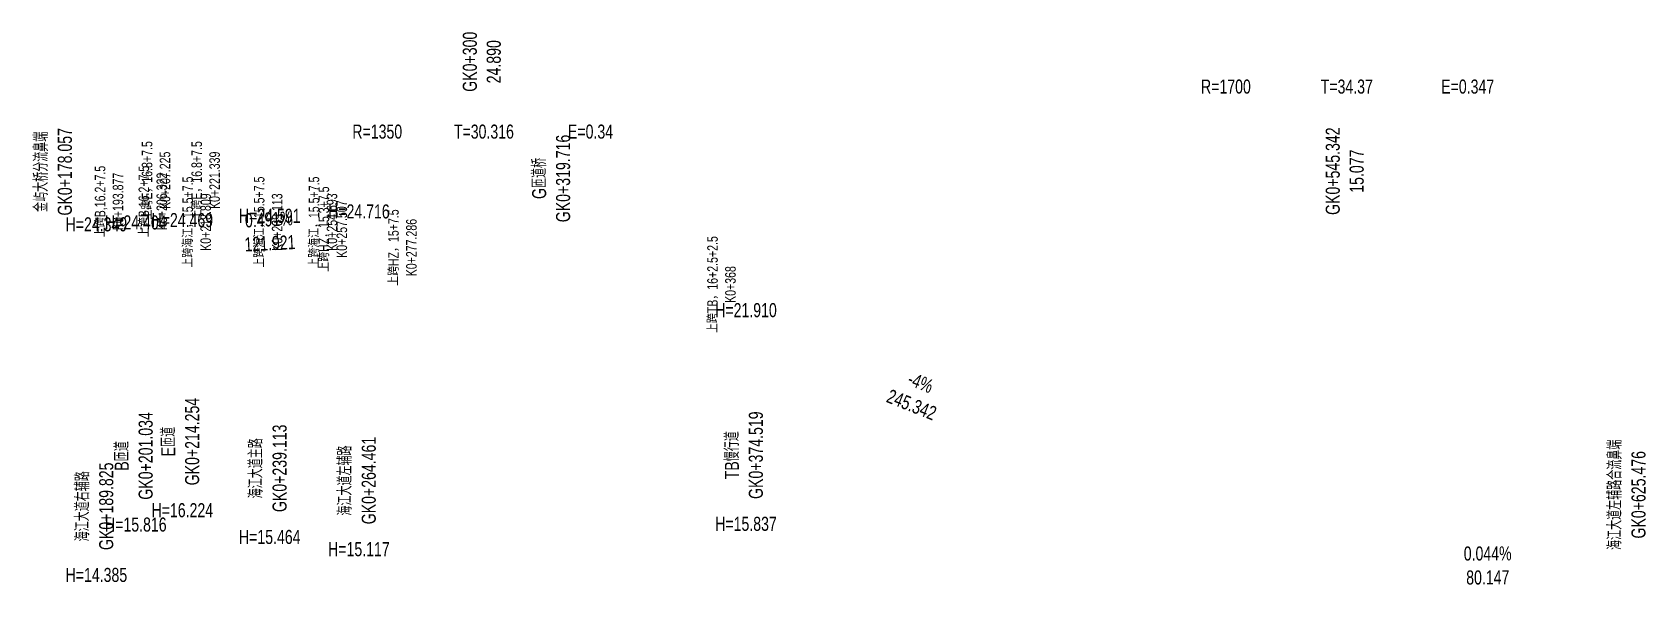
# Model space of a CAD drawing. Extents: x 0 to 558779, y 0 to 2762081.
# Drawn here: x 531206.3 to 531665, y 2749496 to 2749653 of the extents above; entities that cross this region are included whole.
import ezdxf
from ezdxf.enums import TextEntityAlignment as Align

# ---------------------------------------------------------------- set-up
doc = ezdxf.new("R2010")
doc.units = 0
doc.header["$LTSCALE"] = 20
doc.linetypes.add('HIDDEN', pattern=[0.375, 0.25, -0.125])
doc.layers.add('CtrlPt', color=7, linetype='Continuous')
doc.layers.add('ZdmBz-G', color=3, linetype='Continuous')
doc.styles.get("Standard").update_dxf_attribs({"font": 'fsdb_e.shx', "width": 0.7, "bigfont": 'hzdx.shx'})

msp = doc.modelspace()

# ---------------------------------------------------------------- texts
at = {"layer": 'CtrlPt', "color": 3, "width": 0.75}
for s, p in [('上跨E，16.8+7.5', (531241.318, 2749610.971)), ('上跨E，16.8+7.5', (531255.432, 2749610.971)), ('上跨B,16.2+7.5', (531227.97, 2749604.971)), ('上跨B,16.2+7.5', (531240.415, 2749604.971)), ('上跨海江，15.5+7.5', (531252.902, 2749599.096)), ('上跨海江，15.5+7.5', (531273.206, 2749599.096)), ('上跨海江，15.5+7.5', (531288.786, 2749599.096)), ('上跨HZ，15.3+7.5', (531291.6, 2749597.096)), ('上跨HZ，15+7.5', (531311.379, 2749591.846)), ('上跨TB，16+2.5+2.5', (531402.093, 2749581.346))]:
    msp.add_text(s, height=3, rotation=90, dxfattribs=at).set_placement(p, align=Align.BOTTOM_CENTER)
for s, p in [('K0+207.225', (531242.518, 2749610.971)), ('K0+221.339', (531256.632, 2749610.971)), ('K0+193.877', (531229.17, 2749604.971)), ('K0+206.322', (531241.615, 2749604.971)), ('K0+218.809', (531254.102, 2749599.096)), ('K0+239.113', (531274.406, 2749599.096)), ('K0+254.693', (531289.986, 2749599.096)), ('K0+257.507', (531292.8, 2749597.096)), ('K0+277.286', (531312.579, 2749591.846)), ('K0+368', (531403.293, 2749581.346))]:
    msp.add_text(s, height=3, rotation=90, dxfattribs=at).set_placement(p, align=Align.TOP_CENTER)
at = {"layer": 'ZdmBz-G', "linetype": 'HIDDEN', "width": 0.75001}
for s, p in [('GK0+300', (531333.893, 2749644.666)), ('GK0+545.342', (531579.235, 2749613.566))]:
    msp.add_text(s, height=4, rotation=90, dxfattribs=at).set_placement(p, align=Align.BOTTOM_CENTER)
for s, p in [('24.890', (531335.493, 2749644.666)), ('15.077', (531580.835, 2749613.566))]:
    msp.add_text(s, height=4, rotation=90, dxfattribs=at).set_placement(p, align=Align.TOP_CENTER)
for s, p in [('R=1700', (531545.664, 2749637.616)), ('T=34.37', (531580.035, 2749637.616)), ('E=0.347', (531614.405, 2749637.616)), ('R=1350', (531304.377, 2749624.816)), ('T=30.316', (531334.693, 2749624.816)), ('E=0.34', (531365.009, 2749624.816))]:
    msp.add_text(s, height=4, dxfattribs=at).set_placement(p, align=Align.MIDDLE_CENTER)
at = {"layer": 'ZdmBz-G', "width": 0.75001}
for s, rotation, p in [('GK0+178.057', 90, (531213.55, 2749613.385)), ('GK0+319.716', 90, (531355.209, 2749611.488)), ('121.921', 2.8122, (531273.772, 2749595.081)), ('GK0+214.254', 90, (531249.747, 2749536.711)), ('245.342', 338.19859, (531457.067, 2749549.064)), ('GK0+201.034', 90, (531236.527, 2749532.631)), ('GK0+374.519', 90, (531410.012, 2749532.841)), ('GK0+239.113', 90, (531274.606, 2749529.111)), ('GK0+264.461', 90, (531299.954, 2749525.641)), ('GK0+625.476', 90, (531660.969, 2749521.587)), ('GK0+189.825', 90, (531225.318, 2749518.321)), ('80.147', 0.2497, (531620.112, 2749500.113))]:
    msp.add_text(s, height=4, rotation=rotation, dxfattribs=at).set_placement(p, align=Align.TOP_CENTER)
for s, rotation, p in [('金屿大桥分流鼻端', 90, (531211.95, 2749613.385)), ('G匝道桥', 90, (531353.609, 2749611.488)), ('0.491%', 2.8122, (531273.693, 2749596.679)), ('-4%', 338.19859, (531457.661, 2749550.549)), ('E匝道', 90, (531248.147, 2749536.711)), ('TB慢行道', 90, (531408.412, 2749532.841)), ('B匝道', 90, (531234.927, 2749532.631)), ('海江大道主路', 90, (531273.006, 2749529.111)), ('海江大道左辅路', 90, (531298.354, 2749525.641)), ('海江大道左辅路合流鼻端', 90, (531659.369, 2749521.587)), ('海江大道右辅路', 90, (531223.718, 2749518.321)), ('0.044%', 0.2497, (531620.105, 2749501.713))]:
    msp.add_text(s, height=4, rotation=rotation, dxfattribs=at).set_placement(p, align=Align.BOTTOM_CENTER)
for s, p in [('H=24.591', (531273.806, 2749600.884)), ('H=24.716', (531299.154, 2749602.129)), ('H=24.349', (531224.518, 2749598.463)), ('H=24.404', (531235.727, 2749599.013)), ('H=24.469', (531248.947, 2749599.663)), ('H=21.910', (531409.212, 2749574.067)), ('H=16.224', (531248.947, 2749517.211)), ('H=15.837', (531409.212, 2749513.341)), ('H=15.816', (531235.727, 2749513.131)), ('H=15.464', (531273.806, 2749509.611)), ('H=15.117', (531299.154, 2749506.141)), ('H=14.385', (531224.518, 2749498.821))]:
    msp.add_text(s, height=4, dxfattribs=at).set_placement(p, align=Align.MIDDLE_CENTER)

doc.saveas('drawing.dxf')
